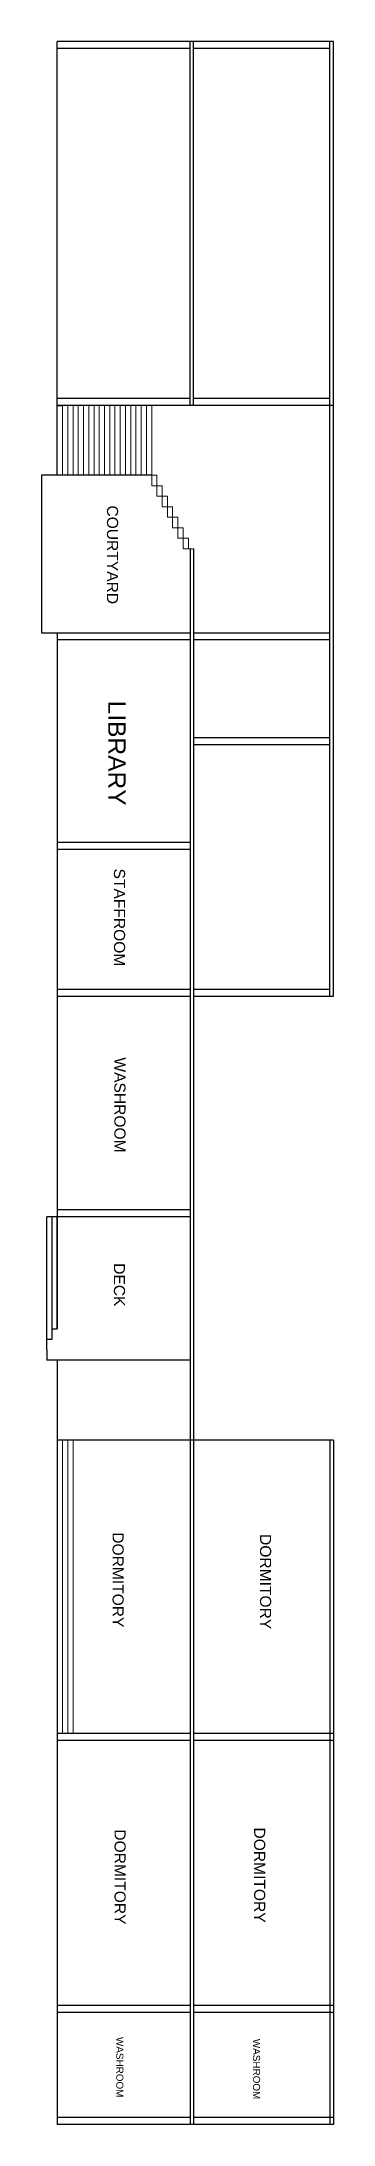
# Model space of a CAD drawing. Header units: metres. Extents: x -846 to 2173, y -239 to 2157.
# Drawn here: x -324.5 to -316.1, y 525.5 to 585.1 of the extents above; entities that cross this region are included whole.
import ezdxf

# ---------------------------------------------------------------- set-up
doc = ezdxf.new("R2010")
doc.units = ezdxf.units.M
doc.header["$MEASUREMENT"] = 0
for name, color, linetype, lineweight in [('SECTION LINE FIRST FLOOR', 110, 'Continuous', 30), ('section step', 21, 'Continuous', 15), ('SECTION WALL LINES', 57, 'Continuous', 30), ('text_space', 7, 'Continuous', 13), ('xl section', 20, 'Continuous', 30)]:
    doc.layers.add(name, color=color, linetype=linetype, lineweight=lineweight)
doc.styles.get("Standard").update_dxf_attribs({"font": 'arial.ttf'})

msp = doc.modelspace()

# ---------------------------------------------------------------- texts
at = {"layer": 'text_space', "attachment_point": 1, "rotation": 270}
for s, width, gutter_width, insert, char_height in [('COURTYARD', 0.95945, 1.594, (-322.265, 571.813), 0.3188), ('LIBRARY', 1.51062, 2.51, (-322.047, 566.231), 0.5019), ('STAFFROOM', 0.95945, 1.594, (-322.065, 561.43), 0.3188), ('WASHROOM', 0.95945, 1.594, (-322.053, 556.03), 0.3188), ('DECK', 0.95945, 1.594, (-322.067, 550.145), 0.3188), ('DORMITORY', 0.95945, 1.594, (-322.105, 542.452), 0.3188), ('DORMITORY', 0.95945, 1.594, (-317.885, 542.401), 0.3188), ('DORMITORY', 0.95945, 1.594, (-322.049, 533.957), 0.3188), ('DORMITORY', 0.95945, 1.594, (-318.054, 534.01), 0.3188), ('WASHROOM', 0.60938, 1.012, (-322.115, 528.02), 0.2025), ('WASHROOM', 0.60938, 1.012, (-318.201, 527.966), 0.2025)]:
    msp.add_mtext_dynamic_manual_height_columns(s, width=width, gutter_width=gutter_width, heights=[0], dxfattribs=dict(at, insert=insert, char_height=char_height))

# ---------------------------------------------------------------- linework, layer by layer
at = {"layer": 'SECTION LINE FIRST FLOOR'}
for p, q in [((-320.104, 565.175), (-316.204, 565.175)), ((-320.104, 564.975), (-316.204, 564.975)), ((-320.204, 557.775), (-324.004, 557.775)), ((-316.104, 557.775), (-320.104, 557.775))]:
    msp.add_line(p, q, dxfattribs=at)
at = {"layer": 'section step'}
for p, q in [((-323.854, 574.675), (-323.854, 572.675)), ((-323.704, 574.675), (-323.704, 572.675)), ((-323.554, 574.675), (-323.554, 572.675)), ((-323.404, 574.675), (-323.404, 572.675)), ((-323.254, 574.675), (-323.254, 572.675)), ((-323.104, 574.675), (-323.104, 572.675)), ((-322.954, 574.675), (-322.954, 572.675)), ((-322.804, 574.675), (-322.804, 572.675)), ((-322.654, 574.675), (-322.654, 572.675)), ((-322.504, 574.675), (-322.504, 572.675)), ((-322.354, 574.675), (-322.354, 572.675)), ((-322.204, 574.675), (-322.204, 572.675)), ((-322.054, 574.675), (-322.054, 572.675)), ((-321.904, 574.675), (-321.904, 572.675)), ((-321.754, 574.675), (-321.754, 572.675)), ((-321.604, 574.675), (-321.604, 572.675)), ((-321.454, 574.675), (-321.454, 572.675)), ((-321.304, 574.675), (-321.304, 572.375)), ((-321.304, 572.675), (-321.304, 572.375)), ((-321.304, 572.675), (-321.154, 572.675)), ((-321.304, 572.375), (-321.004, 572.375)), ((-321.154, 572.675), (-321.154, 572.075)), ((-321.004, 572.375), (-321.004, 571.775)), ((-321.154, 572.075), (-320.854, 572.075)), ((-321.004, 571.775), (-320.704, 571.775)), ((-320.854, 572.075), (-320.854, 571.475)), ((-320.704, 571.775), (-320.704, 571.175)), ((-320.854, 571.475), (-320.554, 571.475)), ((-320.704, 571.175), (-320.404, 571.175)), ((-320.554, 571.475), (-320.554, 570.875)), ((-320.404, 571.175), (-320.404, 570.575)), ((-320.554, 570.875), (-320.254, 570.875)), ((-320.404, 570.575), (-320.104, 570.575)), ((-320.254, 570.875), (-320.254, 570.575)), ((-320.104, 570.575), (-320.104, 570.275)), ((-320.104, 570.275), (-320.104, 568.175)), ((-324.004, 545.09), (-323.854, 545.09)), ((-323.854, 545.09), (-323.854, 536.696)), ((-323.704, 545.09), (-323.704, 536.696)), ((-323.554, 545.09), (-323.554, 536.696))]:
    msp.add_line(p, q, dxfattribs=at)
at = {"layer": 'SECTION WALL LINES'}
for p, q in [((-324.004, 572.675), (-324.454, 572.675)), ((-324.454, 572.675), (-324.454, 568.175)), ((-324.454, 568.175), (-324.004, 568.175)), ((-324.304, 547.67), (-324.304, 551.475)), ((-324.004, 551.475), (-324.304, 551.475)), ((-324.154, 547.97), (-324.154, 551.475)), ((-324.004, 548.27), (-324.004, 551.475)), ((-324.304, 547.67), (-324.304, 547.97)), ((-324.304, 547.97), (-324.154, 547.97)), ((-324.154, 547.97), (-324.154, 548.27)), ((-324.154, 548.27), (-324.004, 548.27)), ((-324.304, 547.67), (-324.304, 547.37)), ((-324.004, 547.37), (-324.304, 547.37))]:
    msp.add_line(p, q, dxfattribs=at)
at = {"layer": 'xl section'}
for p, q in [((-316.104, 585.075), (-324.004, 585.075)), ((-324.004, 572.675), (-324.004, 585.075)), ((-320.204, 584.875), (-324.004, 584.875)), ((-320.204, 574.675), (-320.204, 585.075)), ((-320.104, 574.675), (-320.104, 585.075)), ((-316.204, 584.875), (-320.104, 584.875)), ((-316.204, 557.775), (-316.204, 585.075)), ((-316.104, 557.775), (-316.104, 585.075)), ((-320.204, 574.875), (-324.004, 574.875)), ((-316.204, 574.875), (-320.104, 574.875)), ((-316.104, 574.675), (-324.004, 574.675)), ((-324.004, 574.675), (-323.854, 574.675)), ((-321.304, 572.675), (-324.004, 572.675)), ((-320.204, 570.575), (-320.204, 525.521)), ((-320.104, 570.575), (-320.104, 525.521)), ((-324.454, 568.175), (-320.204, 568.175)), ((-324.004, 568.175), (-324.004, 548.27)), ((-320.104, 568.175), (-316.204, 568.175)), ((-320.204, 567.975), (-324.004, 567.975)), ((-316.204, 567.975), (-320.104, 567.975)), ((-320.204, 562.175), (-324.004, 562.175)), ((-320.204, 561.975), (-324.004, 561.975)), ((-320.204, 557.975), (-324.004, 557.975)), ((-320.204, 557.775), (-324.004, 557.775)), ((-316.204, 557.975), (-320.104, 557.975)), ((-316.104, 557.775), (-320.104, 557.775)), ((-320.204, 551.675), (-324.004, 551.675)), ((-320.204, 551.475), (-324.004, 551.475)), ((-320.204, 547.37), (-324.004, 547.37)), ((-324.004, 547.37), (-324.004, 525.521)), ((-316.104, 545.09), (-324.004, 545.09)), ((-316.204, 545.09), (-316.204, 525.521)), ((-316.104, 545.09), (-316.104, 525.521)), ((-320.204, 536.696), (-324.004, 536.696)), ((-316.104, 536.696), (-320.104, 536.696)), ((-320.204, 536.496), (-324.004, 536.496)), ((-316.104, 536.496), (-320.104, 536.496)), ((-320.204, 528.921), (-324.004, 528.921)), ((-316.104, 528.921), (-320.104, 528.921)), ((-320.204, 528.721), (-324.004, 528.721)), ((-316.104, 528.721), (-320.104, 528.721)), ((-320.204, 525.721), (-324.004, 525.721)), ((-316.104, 525.521), (-324.004, 525.521)), ((-316.104, 525.721), (-320.104, 525.721))]:
    msp.add_line(p, q, dxfattribs=at)

msp.set_redraw_order([(e.dxf.handle, doc.entitydb.next_handle()) for e in msp.query("TEXT MTEXT ATTDEF DIMENSION ARC_DIMENSION")])  # texts and dimensions are drawn at this point

doc.saveas('drawing.dxf')
